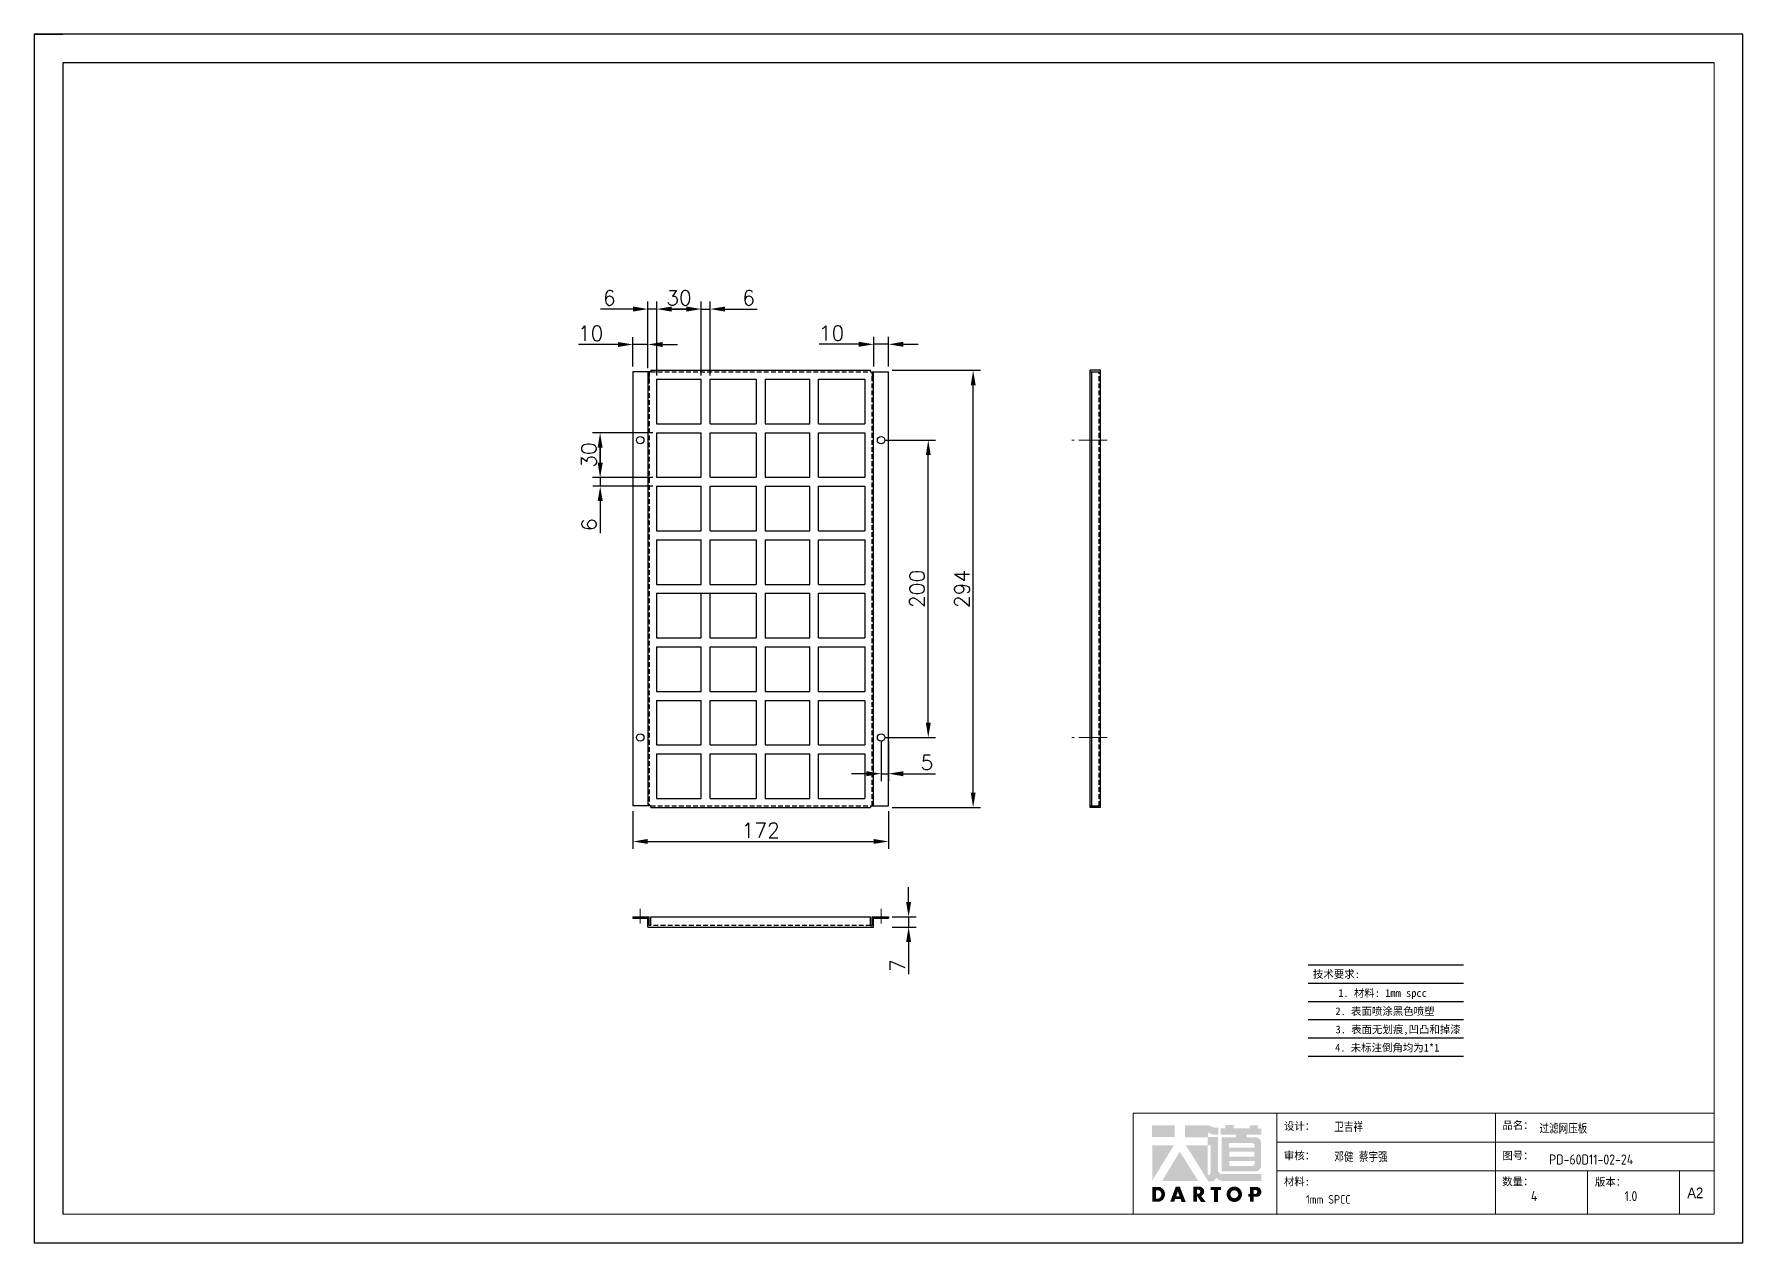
# Model space of a CAD drawing. Header units: millimetres. Extents: x -30327 to 34858, y 4015 to 75103.
# Drawn here: x 25005 to 26155, y 52753 to 53566 of the extents above; entities that cross this region are included whole.
import ezdxf
from ezdxf.enums import TextEntityAlignment as Align

# ---------------------------------------------------------------- set-up
doc = ezdxf.new("R2010")
doc.units = ezdxf.units.MM
doc.linetypes.add('CENTER2', pattern=[28.575, 19.05, -3.175, 3.175, -3.175])
doc.linetypes.add('HIDDEN2', pattern=[4.7625, 3.175, -1.5875])
for name, color, linetype, lineweight in [('A-TITLEBLOCK', 7, 'Continuous', 18), ('cen', 1, 'CENTER2', 9), ('dim', 2, 'Continuous', 9)]:
    doc.layers.add(name, color=color, linetype=linetype, lineweight=lineweight)
doc.layers.add('hidden', color=3, linetype='HIDDEN2')
doc.layers.add('print', color=30, linetype='Continuous')
doc.styles.add('GB', font='GBENOR.SHX', dxfattribs={"bigfont": 'gbcbig.shx'})
doc.styles.add('HZ', font='')
doc.styles.add('SLDTEXTSTYLE0', font='simfang.ttf', dxfattribs={"bigfont": 'bigfont'})
doc.styles.add('SLDTEXTSTYLE1', font='Gothic.ttf', dxfattribs={"width": 0.913})
doc.styles.get("Standard").update_dxf_attribs({"font": 'txt', "bigfont": 'gbcbig.shx'})
doc.styles.get('HZ').set_extended_font_data('SimSun')
doc.dimstyles.new('1-4', dxfattribs={"dimscale": 4, "dimtxt": 2.5, "dimasz": 2.5, "dimexe": 1.25, "dimexo": 0.625, "dimtad": 1, "dimdsep": 46, "dimtxsty": 'Standard', "dimcen": 2.5, "dimadec": 0, "dimazin": 0, "dimtfac": 1, "dimtmove": 0, "dimatfit": 3, "dimfxl": 0, "dimarcsym": 0})

msp = doc.modelspace()

# ---------------------------------------------------------------- texts
at = {"style": 'HZ'}
for s, height, p in [('技术要求:', 5.14897, (25881.441, 52933.393)), ('1. 材料: 1mm spcc                        ', 5.148968, (25954.5079, 52920.7101)), ('    2. 表面喷涂黑色喷塑  ', 5.148968, (25910.6007, 52908.4506)), ('3. 表面无划痕,凹凸和掉漆', 5.148968, (25922.9631, 52896.1912)), ('4. 未标注倒角均为1*1', 5.148968, (25915.6109, 52883.9317))]:
    msp.add_text(s, height=height, dxfattribs=at).set_placement(p, align=Align.MIDDLE_CENTER)

# ---------------------------------------------------------------- blocks, each defined once
blk = doc.blocks.new('*D1584')
at = {"layer": 'Defpoints', "color": 0}
for p in [(25408.1, 53045.5), (25580.1, 53045.5), (25580.1, 53022.6)]:
    blk.add_point(p, dxfattribs=at)
at = {"layer": 'dim', "color": 0, "lineweight": -2}
for p, q in [((25408.1, 53043), (25408.1, 53017.6)), ((25580.1, 53043), (25580.1, 53017.6)), ((25418.1, 53022.6), (25570.1, 53022.6))]:
    blk.add_line(p, q, dxfattribs=at)
at = {"layer": 'dim', "color": 0}
for points in [[(25418.1, 53024.3), (25418.1, 53021), (25408.1, 53022.6)], [(25570.1, 53024.3), (25570.1, 53021), (25580.1, 53022.6)]]:
    blk.add_solid(points, dxfattribs=at)
at = {"layer": 'dim', "color": 0, "insert": (25494.1, 53030.1), "char_height": 10, "attachment_point": 5}
blk.add_mtext('172', dxfattribs=at)
blk = doc.blocks.new('*D1585')
at = {"layer": 'Defpoints', "color": 0}
for p in [(25580.1, 52972), (25580.1, 52965), (25593.6, 52965)]:
    blk.add_point(p, dxfattribs=at)
at = {"layer": 'dim', "color": 0, "lineweight": -2}
for p, q in [((25593.6, 52982), (25593.6, 52992)), ((25582.6, 52972), (25598.6, 52972)), ((25582.6, 52965), (25598.6, 52965)), ((25593.6, 52972), (25593.6, 52965)), ((25593.6, 52955), (25593.6, 52933.4))]:
    blk.add_line(p, q, dxfattribs=at)
at = {"layer": 'dim', "color": 0}
for points in [[(25591.9, 52982), (25595.3, 52982), (25593.6, 52972)], [(25591.9, 52955), (25595.3, 52955), (25593.6, 52965)]]:
    blk.add_solid(points, dxfattribs=at)
at = {"layer": 'dim', "color": 0, "insert": (25586.1, 52939.2), "char_height": 10, "attachment_point": 5, "rotation": 90}
blk.add_mtext('7', dxfattribs=at)
blk = doc.blocks.new('*D1586')
at = {"layer": 'Defpoints', "color": 0}
for p in [(25580.1, 53339.5), (25637, 53339.5), (25580.1, 53045.5)]:
    blk.add_point(p, dxfattribs=at)
at = {"layer": 'dim', "color": 0, "lineweight": -2}
for p, q in [((25582.6, 53339.5), (25642, 53339.5)), ((25637, 53055.5), (25637, 53329.5)), ((25582.6, 53045.5), (25642, 53045.5))]:
    blk.add_line(p, q, dxfattribs=at)
at = {"layer": 'dim', "color": 0}
for points in [[(25635.4, 53329.5), (25638.7, 53329.5), (25637, 53339.5)], [(25635.4, 53055.5), (25638.7, 53055.5), (25637, 53045.5)]]:
    blk.add_solid(points, dxfattribs=at)
at = {"layer": 'dim', "color": 0, "insert": (25629.5, 53192.5), "char_height": 10, "attachment_point": 5, "rotation": 90}
blk.add_mtext('294', dxfattribs=at)
blk = doc.blocks.new('*D1587')
at = {"layer": 'Defpoints', "color": 0}
for p in [(25570.1, 53357), (25570.1, 53339.5), (25580.1, 53339.5)]:
    blk.add_point(p, dxfattribs=at)
at = {"layer": 'dim', "color": 0, "lineweight": -2}
for p, q in [((25560.1, 53357), (25533.4, 53357)), ((25570.1, 53342), (25570.1, 53362)), ((25580.1, 53357), (25570.1, 53357)), ((25580.1, 53342), (25580.1, 53362)), ((25590.1, 53357), (25600.1, 53357))]:
    blk.add_line(p, q, dxfattribs=at)
at = {"layer": 'dim', "color": 0}
for points in [[(25560.1, 53358.7), (25560.1, 53355.3), (25570.1, 53357)], [(25590.1, 53358.7), (25590.1, 53355.3), (25580.1, 53357)]]:
    blk.add_solid(points, dxfattribs=at)
at = {"layer": 'dim', "color": 0, "insert": (25541.7, 53364.5), "char_height": 10, "attachment_point": 5}
blk.add_mtext('10', dxfattribs=at)
blk = doc.blocks.new('*D1588')
at = {"layer": 'Defpoints', "color": 0}
for p in [(25418.1, 53356.9), (25408.1, 53339.5), (25418.1, 53339.5)]:
    blk.add_point(p, dxfattribs=at)
at = {"layer": 'dim', "color": 0, "lineweight": -2}
for p, q in [((25398.1, 53356.9), (25371.4, 53356.9)), ((25408.1, 53342), (25408.1, 53361.9)), ((25418.1, 53356.9), (25408.1, 53356.9)), ((25418.1, 53342), (25418.1, 53361.9)), ((25428.1, 53356.9), (25438.1, 53356.9))]:
    blk.add_line(p, q, dxfattribs=at)
at = {"layer": 'dim', "color": 0}
for points in [[(25398.1, 53358.5), (25398.1, 53355.2), (25408.1, 53356.9)], [(25428.1, 53358.5), (25428.1, 53355.2), (25418.1, 53356.9)]]:
    blk.add_solid(points, dxfattribs=at)
at = {"layer": 'dim', "color": 0, "insert": (25379.7, 53364.4), "char_height": 10, "attachment_point": 5}
blk.add_mtext('10', dxfattribs=at)
blk = doc.blocks.new('*D1589')
at = {"layer": 'Defpoints', "color": 0}
for p in [(25424.1, 53380.7), (25418.1, 53338.5), (25424.1, 53333.5)]:
    blk.add_point(p, dxfattribs=at)
at = {"layer": 'dim', "color": 0, "lineweight": -2}
for p, q in [((25408.1, 53380.7), (25386.4, 53380.7)), ((25418.1, 53341), (25418.1, 53385.7)), ((25424.1, 53380.7), (25418.1, 53380.7)), ((25424.1, 53336), (25424.1, 53385.7)), ((25434.1, 53380.7), (25444.1, 53380.7))]:
    blk.add_line(p, q, dxfattribs=at)
at = {"layer": 'dim', "color": 0}
for points in [[(25408.1, 53382.4), (25408.1, 53379), (25418.1, 53380.7)], [(25434.1, 53382.4), (25434.1, 53379), (25424.1, 53380.7)]]:
    blk.add_solid(points, dxfattribs=at)
at = {"layer": 'dim', "color": 0, "insert": (25392.2, 53388.2), "char_height": 10, "attachment_point": 5}
blk.add_mtext('6', dxfattribs=at)
blk = doc.blocks.new('*D1590')
at = {"layer": 'Defpoints', "color": 0}
for p in [(25454.1, 53380.7), (25424.1, 53333.5), (25454.1, 53333.5)]:
    blk.add_point(p, dxfattribs=at)
at = {"layer": 'dim', "color": 0, "lineweight": -2}
for p, q in [((25424.1, 53336), (25424.1, 53385.7)), ((25434.1, 53380.7), (25444.1, 53380.7)), ((25454.1, 53336), (25454.1, 53385.7))]:
    blk.add_line(p, q, dxfattribs=at)
at = {"layer": 'dim', "color": 0}
for points in [[(25434.1, 53382.4), (25434.1, 53379), (25424.1, 53380.7)], [(25444.1, 53382.4), (25444.1, 53379), (25454.1, 53380.7)]]:
    blk.add_solid(points, dxfattribs=at)
at = {"layer": 'dim', "color": 0, "insert": (25439.1, 53388.2), "char_height": 10, "attachment_point": 5}
blk.add_mtext('30', dxfattribs=at)
blk = doc.blocks.new('*D1591')
at = {"layer": 'Defpoints', "color": 0}
for p in [(25460.1, 53380.7), (25454.1, 53333.5), (25460.1, 53333.5)]:
    blk.add_point(p, dxfattribs=at)
at = {"layer": 'dim', "color": 0, "lineweight": -2}
for p, q in [((25444.1, 53380.7), (25434.1, 53380.7)), ((25454.1, 53336), (25454.1, 53385.7)), ((25454.1, 53380.7), (25460.1, 53380.7)), ((25460.1, 53336), (25460.1, 53385.7)), ((25470.1, 53380.7), (25491.7, 53380.7))]:
    blk.add_line(p, q, dxfattribs=at)
at = {"layer": 'dim', "color": 0}
for points in [[(25444.1, 53382.4), (25444.1, 53379), (25454.1, 53380.7)], [(25470.1, 53382.4), (25470.1, 53379), (25460.1, 53380.7)]]:
    blk.add_solid(points, dxfattribs=at)
at = {"layer": 'dim', "color": 0, "insert": (25485.9, 53388.2), "char_height": 10, "attachment_point": 5}
blk.add_mtext('6', dxfattribs=at)
blk = doc.blocks.new('*D1592')
at = {"layer": 'Defpoints', "color": 0}
for p in [(25424.1, 53297.5), (25386, 53267.5), (25424.1, 53267.5)]:
    blk.add_point(p, dxfattribs=at)
at = {"layer": 'dim', "color": 0, "lineweight": -2}
for p, q in [((25421.6, 53297.5), (25381, 53297.5)), ((25386, 53287.5), (25386, 53277.5)), ((25421.6, 53267.5), (25381, 53267.5))]:
    blk.add_line(p, q, dxfattribs=at)
at = {"layer": 'dim', "color": 0}
for points in [[(25384.4, 53287.5), (25387.7, 53287.5), (25386, 53297.5)], [(25384.4, 53277.5), (25387.7, 53277.5), (25386, 53267.5)]]:
    blk.add_solid(points, dxfattribs=at)
at = {"layer": 'dim', "color": 0, "insert": (25378.5, 53282.5), "char_height": 10, "attachment_point": 5, "rotation": 90}
blk.add_mtext('30', dxfattribs=at)
blk = doc.blocks.new('*D1593')
at = {"layer": 'Defpoints', "color": 0}
for p in [(25386.1, 53261.5), (25424.1, 53267.5), (25424.1, 53261.5)]:
    blk.add_point(p, dxfattribs=at)
at = {"layer": 'dim', "color": 0, "lineweight": -2}
for p, q in [((25386.1, 53277.5), (25386.1, 53287.5)), ((25421.6, 53267.5), (25381.1, 53267.5)), ((25421.6, 53261.5), (25381.1, 53261.5)), ((25386.1, 53267.5), (25386.1, 53261.5)), ((25386.1, 53251.5), (25386.1, 53229.9))]:
    blk.add_line(p, q, dxfattribs=at)
at = {"layer": 'dim', "color": 0}
for points in [[(25384.4, 53277.5), (25387.8, 53277.5), (25386.1, 53267.5)], [(25384.4, 53251.5), (25387.8, 53251.5), (25386.1, 53261.5)]]:
    blk.add_solid(points, dxfattribs=at)
at = {"layer": 'dim', "color": 0, "insert": (25378.6, 53235.7), "char_height": 10, "attachment_point": 5, "rotation": 90}
blk.add_mtext('6', dxfattribs=at)
blk = doc.blocks.new('*D1594')
at = {"layer": 'Defpoints', "color": 0}
for p in [(25575.1, 53292.5), (25606.8, 53292.5), (25575.1, 53092.5)]:
    blk.add_point(p, dxfattribs=at)
at = {"layer": 'dim', "color": 0, "lineweight": -2}
for p, q in [((25577.6, 53292.5), (25611.8, 53292.5)), ((25606.8, 53102.5), (25606.8, 53282.5)), ((25577.6, 53092.5), (25611.8, 53092.5))]:
    blk.add_line(p, q, dxfattribs=at)
at = {"layer": 'dim', "color": 0}
for points in [[(25605.2, 53282.5), (25608.5, 53282.5), (25606.8, 53292.5)], [(25605.2, 53102.5), (25608.5, 53102.5), (25606.8, 53092.5)]]:
    blk.add_solid(points, dxfattribs=at)
at = {"layer": 'dim', "color": 0, "insert": (25599.3, 53192.5), "char_height": 10, "attachment_point": 5, "rotation": 90}
blk.add_mtext('200', dxfattribs=at)
blk = doc.blocks.new('*D1595')
at = {"layer": 'Defpoints', "color": 0}
for p in [(25575.1, 53092.5), (25580.1, 53092.5), (25580.1, 53068.2)]:
    blk.add_point(p, dxfattribs=at)
at = {"layer": 'dim', "color": 0, "lineweight": -2}
for p, q in [((25575.1, 53090), (25575.1, 53063.2)), ((25580.1, 53090), (25580.1, 53063.2)), ((25565.1, 53068.2), (25555.1, 53068.2)), ((25575.1, 53068.2), (25580.1, 53068.2)), ((25590.1, 53068.2), (25611.7, 53068.2))]:
    blk.add_line(p, q, dxfattribs=at)
at = {"layer": 'dim', "color": 0}
for points in [[(25565.1, 53069.9), (25565.1, 53066.5), (25575.1, 53068.2)], [(25590.1, 53069.9), (25590.1, 53066.5), (25580.1, 53068.2)]]:
    blk.add_solid(points, dxfattribs=at)
at = {"layer": 'dim', "color": 0, "insert": (25605.9, 53075.7), "char_height": 10, "attachment_point": 5}
blk.add_mtext('5', dxfattribs=at)
blk = doc.blocks.new('Dartop Logo')
at = {"true_color": 0xc40018}
h = blk.add_hatch(color=12, dxfattribs=at)
h.set_gradient(color1=(196, 0, 24), color2=(196, 0, 24), tint=1)
h.paths.add_polyline_path([(30.39, -3.87), (33.08, -5.04), (35.99, -5.04), (35.99, -1.19), (33.59, -1.19), (30.46, 0.05), (17.94, 0.05), (17.94, -6.46), (30.12, -6.46), (30.12, -6.59), (30.12, -10.75), (18.31, -10.75), (30.46, -30.31), (32.87, -30.31, 0.279375), (34.63, -28.6), (34.63, -28.51), (34.84, -28.51, 0.143145), (38.15, -30.2), (59.27, -30.2), (59.27, -26.49), (38.06, -26.49, -0.414214), (35.75, -24.18), (35.75, -6.26), (30.39, -6.26)])
h.paths.add_polyline_path([(30.25, -10.84), (31.8, -10.84), (31.8, -26.02, -0.088936), (30.9, -26.94), (30.24, -26.94)], flags=16)
h = blk.add_hatch(color=12, dxfattribs=at)
h.set_gradient(color1=(196, 0, 24), color2=(196, 0, 24), tint=1)
h.paths.add_polyline_path([(59.24, -1.73), (57.36, -1.73), (57.36, 0.06), (53.06, 0.06), (53.06, -1.64), (44.29, -1.64), (44.29, 0.15), (39.7, 0.15), (39.7, -1.67), (37.16, -1.67), (37.16, -4.97), (45.54, -4.97), (45.54, -6.42), (37.73, -6.42), (37.73, -24.88), (56.26, -24.88, 0.414214), (59.15, -21.99), (59.15, -9.35, 0.414214), (56.26, -6.46), (51.36, -6.46), (51.36, -5.03), (59.24, -5.03)])
h.paths.add_polyline_path([(54.21, -9.59, -0.414214), (55.66, -11.04), (55.66, -12.1), (41.79, -12.1), (41.79, -9.59)], flags=16)
h.paths.add_polyline_path([(55.57, -14.33), (55.57, -17.01), (41.88, -17.01), (41.88, -14.33)], flags=16)
h.paths.add_polyline_path([(55.75, -19.43), (55.75, -20.57, -0.414214), (54.3, -22.02), (41.88, -22.02), (41.88, -19.43)], flags=16)
h = blk.add_hatch(color=12, dxfattribs=at)
h.set_gradient(color1=(196, 0, 24), color2=(196, 0, 24), tint=1)
h.paths.add_polyline_path([(12.18, 0), (0, 0), (0, -6.37), (12.18, -6.37)])
h = blk.add_hatch(color=12, dxfattribs=at)
h.set_gradient(color1=(196, 0, 24), color2=(196, 0, 24), tint=1)
h.paths.add_polyline_path([(11.79, -10.83), (0.03, -10.83), (0.03, -30.03)])
h = blk.add_hatch(color=12, dxfattribs=at)
h.set_gradient(color1=(196, 0, 24), color2=(196, 0, 24), tint=1)
h.paths.add_polyline_path([(15.05, -14.31), (5.44, -30.15), (25.01, -30.15)])
at = {"true_color": 0x646464}
h = blk.add_hatch(color=251, dxfattribs=at)
h.set_gradient(color1=(100, 100, 100), color2=(100, 100, 100), tint=1)
h.paths.add_polyline_path([(4.15, -33.43), (0.11, -33.43), (0.11, -41.5), (3.51, -41.5, 0.793016)])
h.paths.add_polyline_path([(3.57, -39.73), (2.16, -39.73), (2.16, -35.19), (3.42, -35.19, -0.671361)], flags=16)
h = blk.add_hatch(color=251, dxfattribs=at)
h.set_gradient(color1=(100, 100, 100), color2=(100, 100, 100), tint=1)
h.paths.add_polyline_path([(15.08, -33.36), (12.78, -33.36), (9.82, -41.51), (12, -41.51), (12.51, -40.06), (15.46, -40.06), (15.99, -41.52), (18.19, -41.52)])
h.paths.add_polyline_path([(14.9, -38.51), (13.07, -38.51), (13.97, -35.95)], flags=16)
h = blk.add_hatch(color=251, dxfattribs=at)
h.set_gradient(color1=(100, 100, 100), color2=(100, 100, 100), tint=1)
h.paths.add_polyline_path([(26.27, -33.36), (22.3, -33.36), (22.3, -41.51), (24.4, -41.51), (24.4, -38.28), (26.55, -41.54), (29.09, -41.54), (26.61, -38.3, 0.744055)])
h.paths.add_polyline_path([(24.38, -37.08), (24.38, -34.94), (25.32, -34.94, -0.796809), (25.3, -37.08)], flags=16)
h = blk.add_hatch(color=251, dxfattribs=at)
h.set_gradient(color1=(100, 100, 100), color2=(100, 100, 100), tint=1)
h.paths.add_polyline_path([(37.44, -33.4), (31.88, -33.4), (31.88, -35.16), (33.61, -35.16), (33.61, -41.52), (35.69, -41.52), (35.69, -35.16), (37.44, -35.16)])
h = blk.add_hatch(color=251, dxfattribs=at)
h.set_gradient(color1=(100, 100, 100), color2=(100, 100, 100), tint=1)
h.paths.add_polyline_path([(40.46, -37.41, 1), (48.83, -37.41, 1)])
h.paths.add_polyline_path([(46.8, -37.41, -1), (42.5, -37.41, -1)], flags=16)
h = blk.add_hatch(color=251, dxfattribs=at)
h.set_gradient(color1=(100, 100, 100), color2=(100, 100, 100), tint=1)
h.paths.add_polyline_path([(56.85, -33.38), (56.73, -33.38), (53.19, -33.38), (53.19, -37.19), (52.26, -37.19), (52.26, -38.73), (53.18, -38.73), (53.18, -41.5), (55.24, -41.5), (55.24, -38.72), (57.51, -38.72, 0.812304)])
h.paths.add_polyline_path([(55.21, -37.18), (55.21, -35.05), (56.39, -35.05, -0.778213), (56.27, -37.18)], flags=16)
blk = doc.blocks.new('DT-A2-TITLE')
for p, q in [((594, 420), (0, 420)), ((0, 420), (0, 420)), ((0, 420), (0, 0)), ((0, 420), (10, 420)), ((594, 0), (594, 420)), ((10, 410), (10, 10)), ((584, 410), (10, 410))]:
    blk.add_line(p, q)
at = {"layer": 'A-TITLEBLOCK', "color": 7}
for p, q in [((584, 410), (584, 10)), ((594, 0), (594, 297)), ((382, 10), (382, 45)), ((584, 45), (382, 45)), ((432, 45), (432, 10)), ((508, 45), (508, 10)), ((584, 35), (432, 35)), ((432, 25), (584.08, 25)), ((540, 10), (540, 25)), ((572, 10), (572, 25)), ((10, 10), (584, 10)), ((0, 0), (594, 0))]:
    blk.add_line(p, q, dxfattribs=at)
at = {"layer": 'A-TITLEBLOCK', "xscale": 0.6400000000000001, "yscale": 0.6400000000000001, "zscale": 0.6400000000000001}
blk.add_blockref('Dartop Logo', (388.65, 40.81), dxfattribs=at)
at = {"style": 'GB'}
for tag, p, height in [('#设计', (451.96, 38.52), 3.5), ('#品名', (523.32, 37.95), 3.5), ('#审核', (451.99, 28.1), 3.5), ('#图号', (526.67, 27.2), 3.5), ('#数量', (520.33, 14.51), 3.5), ('#版本', (552.92, 14.47), 3.5), ('#材料说明', (442.15, 13.59), 3)]:
    blk.add_attdef(tag, p, '', height=height, dxfattribs=at)
at = {"layer": 'A-TITLEBLOCK', "color": 7, "attachment_point": 1}
for s, insert, char_height, style in [('设计：', (434.47, 41.87), 2.646, 'SLDTEXTSTYLE0'), ('品名：', (510.43, 42.19), 2.646, 'SLDTEXTSTYLE0'), ('审核：', (434.47, 31.64), 2.646, 'SLDTEXTSTYLE0'), ('图号：', (510.4, 31.66), 2.646, 'SLDTEXTSTYLE0'), ('材料:', (434.47, 22.62), 2.646, 'SLDTEXTSTYLE0'), ('数量：', (510.35, 22.64), 2.646, 'SLDTEXTSTYLE0'), ('版本：', (542.59, 22.48), 2.646, 'SLDTEXTSTYLE0'), ('A2', (574.7, 19.21), 3.704, 'SLDTEXTSTYLE1')]:
    blk.add_mtext(s, dxfattribs=dict(at, insert=insert, char_height=char_height, style=style))

# ---------------------------------------------------------------- dimensions: what is measured, and where the dimension line sits
at = {"layer": 'dim'}
for base, p1, p2, picture, middle in [((25424.0561, 53380.7077), (25418.0561, 53338.5287), (25424.0561, 53333.5287), '*D1589', (25392.2228, 53380.7077)), ((25418.0561, 53356.8716), (25408.0561, 53339.5287), (25418.0561, 53339.5287), '*D1588', (25379.7228, 53356.8716))]:
    dim = msp.add_linear_dim(base=base, p1=p1, p2=p2, dimstyle='1-4', dxfattribs=at)
    dim.commit()
    dim.dimension.update_dxf_attribs({"geometry": picture, "text_midpoint": middle, "dimtype": 160})
for base, p1, p2, picture, middle in [((25454.0561, 53380.7077), (25424.0561, 53333.5287), (25454.0561, 53333.5287), '*D1590', (25439.0561, 53388.2077)), ((25460.0561, 53380.7077), (25454.0561, 53333.5287), (25460.0561, 53333.5287), '*D1591', (25485.8894, 53388.2077)), ((25570.0561, 53356.9978), (25580.0561, 53339.5287), (25570.0561, 53339.5287), '*D1587', (25541.7228, 53364.4978)), ((25580.0561, 53068.209), (25575.0561, 53092.5287), (25580.0561, 53092.5287), '*D1595', (25605.8894, 53075.709)), ((25580.0561, 53022.6241), (25408.0561, 53045.5287), (25580.0561, 53045.5287), '*D1584', (25494.0561, 53030.1241))]:
    dim = msp.add_linear_dim(base=base, p1=p1, p2=p2, dimstyle='1-4', dxfattribs=at)
    dim.commit()
    dim.dimension.update_dxf_attribs({"geometry": picture, "text_midpoint": middle})
for base, p1, p2, angle, picture, middle in [((25637.039, 53339.5287), (25580.0561, 53045.5287), (25580.0561, 53339.5287), 90, '*D1586', (25637.039, 53192.5287)), ((25593.5961, 52965.0479), (25580.0561, 52972.0479), (25580.0561, 52965.0479), 270, '*D1585', (25593.5961, 52939.2145))]:
    dim = msp.add_linear_dim(base=base, p1=p1, p2=p2, angle=angle, dimstyle='1-4', dxfattribs=at)
    dim.commit()
    dim.dimension.update_dxf_attribs({"geometry": picture, "text_midpoint": middle, "dimtype": 160})
for base, p1, p2, picture, middle in [((25386.0382, 53267.5287), (25424.0561, 53297.5287), (25424.0561, 53267.5287), '*D1592', (25378.5382, 53282.5287)), ((25386.0927, 53261.5287), (25424.0561, 53267.5287), (25424.0561, 53261.5287), '*D1593', (25378.5927, 53235.6954)), ((25606.8244, 53292.5287), (25575.0561, 53092.5287), (25575.0561, 53292.5287), '*D1594', (25599.3244, 53192.5287))]:
    dim = msp.add_linear_dim(base=base, p1=p1, p2=p2, angle=90, dimstyle='1-4', dxfattribs=at)
    dim.commit()
    dim.dimension.update_dxf_attribs({"geometry": picture, "text_midpoint": middle})

# ---------------------------------------------------------------- linework, layer by layer
for p, q in [((25408.0561, 53338.5287), (25408.0561, 53046.5287)), ((25420.0561, 53338.5287), (25408.0561, 53338.5287)), ((25418.0561, 53338.5287), (25418.0561, 53046.5287)), ((25420.0561, 53339.5287), (25420.0561, 53338.5287)), ((25420.0561, 53339.5287), (25568.0561, 53339.5287)), ((25424.0561, 53333.5287), (25424.0561, 53303.5287)), ((25424.0561, 53333.5287), (25454.0561, 53333.5287)), ((25454.0561, 53303.5287), (25454.0561, 53333.5287)), ((25460.0561, 53333.5287), (25491.0561, 53333.5287)), ((25460.0561, 53303.5287), (25460.0561, 53333.5287)), ((25491.0561, 53333.5287), (25491.0561, 53303.5287)), ((25497.0561, 53333.5287), (25497.0561, 53303.5287)), ((25497.0561, 53333.5287), (25527.0561, 53333.5287)), ((25527.0561, 53303.5287), (25527.0561, 53333.5287)), ((25533.0561, 53333.5287), (25564.0561, 53333.5287)), ((25533.0561, 53303.5287), (25533.0561, 53333.5287)), ((25564.0561, 53333.5287), (25564.0561, 53303.5287)), ((25568.0561, 53338.5287), (25568.0561, 53339.5287)), ((25568.0561, 53338.5287), (25580.0561, 53338.5287)), ((25568.0561, 53338.5287), (25570.0561, 53338.5287)), ((25570.0561, 53046.5287), (25570.0561, 53338.5287)), ((25580.0561, 53046.5287), (25580.0561, 53338.5287)), ((25722.7804, 53339.5287), (25715.7804, 53339.5287)), ((25715.7804, 53338.5287), (25715.7804, 53339.5287)), ((25715.7804, 53046.5287), (25715.7804, 53338.5287)), ((25715.7804, 53338.5287), (25721.7804, 53338.5287)), ((25716.7804, 53046.5287), (25716.7804, 53338.5287)), ((25722.7804, 53045.5287), (25722.7804, 53339.5287)), ((25424.0561, 53303.5287), (25454.0561, 53303.5287)), ((25424.0561, 53297.5287), (25424.0561, 53267.5287)), ((25424.0561, 53297.5287), (25454.0561, 53297.5287)), ((25454.0561, 53267.5287), (25454.0561, 53297.5287)), ((25460.0561, 53303.5287), (25491.0561, 53303.5287)), ((25460.0561, 53267.5287), (25460.0561, 53297.5287)), ((25460.0561, 53297.5287), (25491.0561, 53297.5287)), ((25491.0561, 53297.5287), (25491.0561, 53267.5287)), ((25497.0561, 53303.5287), (25527.0561, 53303.5287)), ((25497.0561, 53297.5287), (25497.0561, 53267.5287)), ((25497.0561, 53297.5287), (25527.0561, 53297.5287)), ((25527.0561, 53267.5287), (25527.0561, 53297.5287)), ((25533.0561, 53303.5287), (25564.0561, 53303.5287)), ((25533.0561, 53267.5287), (25533.0561, 53297.5287)), ((25533.0561, 53297.5287), (25564.0561, 53297.5287)), ((25564.0561, 53297.5287), (25564.0561, 53267.5287)), ((25424.0561, 53267.5287), (25454.0561, 53267.5287)), ((25424.0561, 53261.5287), (25424.0561, 53231.5287)), ((25424.0561, 53261.5287), (25454.0561, 53261.5287)), ((25454.0561, 53231.5287), (25454.0561, 53261.5287)), ((25460.0561, 53267.5287), (25491.0561, 53267.5287)), ((25460.0561, 53261.5287), (25491.0561, 53261.5287)), ((25460.0561, 53231.5287), (25460.0561, 53261.5287)), ((25491.0561, 53261.5287), (25491.0561, 53231.5287)), ((25497.0561, 53267.5287), (25527.0561, 53267.5287)), ((25497.0561, 53261.5287), (25497.0561, 53231.5287)), ((25497.0561, 53261.5287), (25527.0561, 53261.5287)), ((25527.0561, 53231.5287), (25527.0561, 53261.5287)), ((25533.0561, 53267.5287), (25564.0561, 53267.5287)), ((25533.0561, 53261.5287), (25564.0561, 53261.5287)), ((25533.0561, 53231.5287), (25533.0561, 53261.5287)), ((25564.0561, 53261.5287), (25564.0561, 53231.5287)), ((25424.0561, 53231.5287), (25454.0561, 53231.5287)), ((25460.0561, 53231.5287), (25491.0561, 53231.5287)), ((25497.0561, 53231.5287), (25527.0561, 53231.5287)), ((25533.0561, 53231.5287), (25564.0561, 53231.5287)), ((25424.0561, 53225.5287), (25424.0561, 53195.5287)), ((25424.0561, 53225.5287), (25454.0561, 53225.5287)), ((25454.0561, 53195.5287), (25454.0561, 53225.5287)), ((25460.0561, 53195.5287), (25460.0561, 53225.5287)), ((25460.0561, 53225.5287), (25491.0561, 53225.5287)), ((25491.0561, 53225.5287), (25491.0561, 53195.5287)), ((25497.0561, 53225.5287), (25497.0561, 53195.5287)), ((25497.0561, 53225.5287), (25527.0561, 53225.5287)), ((25527.0561, 53195.5287), (25527.0561, 53225.5287)), ((25533.0561, 53195.5287), (25533.0561, 53225.5287)), ((25533.0561, 53225.5287), (25564.0561, 53225.5287)), ((25564.0561, 53225.5287), (25564.0561, 53195.5287)), ((25424.0561, 53195.5287), (25454.0561, 53195.5287)), ((25460.0561, 53195.5287), (25491.0561, 53195.5287)), ((25497.0561, 53195.5287), (25527.0561, 53195.5287)), ((25533.0561, 53195.5287), (25564.0561, 53195.5287)), ((25424.0561, 53189.5287), (25491.0561, 53189.5287)), ((25424.0561, 53189.5287), (25424.0561, 53159.5287)), ((25424.0561, 53189.5287), (25454.0561, 53189.5287)), ((25454.0561, 53159.5287), (25454.0561, 53189.5287)), ((25460.0561, 53189.5287), (25491.0561, 53189.5287)), ((25460.0561, 53159.5287), (25460.0561, 53189.5287)), ((25491.0561, 53189.5287), (25491.0561, 53159.5287)), ((25497.0561, 53189.5287), (25497.0561, 53159.5287)), ((25497.0561, 53189.5287), (25527.0561, 53189.5287)), ((25527.0561, 53159.5287), (25527.0561, 53189.5287)), ((25533.0561, 53189.5287), (25564.0561, 53189.5287)), ((25533.0561, 53159.5287), (25533.0561, 53189.5287)), ((25564.0561, 53189.5287), (25564.0561, 53159.5287)), ((25424.0561, 53159.5287), (25454.0561, 53159.5287)), ((25460.0561, 53159.5287), (25491.0561, 53159.5287)), ((25497.0561, 53159.5287), (25527.0561, 53159.5287)), ((25533.0561, 53159.5287), (25564.0561, 53159.5287)), ((25424.0561, 53153.5287), (25424.0561, 53123.5287)), ((25424.0561, 53153.5287), (25454.0561, 53153.5287)), ((25454.0561, 53123.5287), (25454.0561, 53153.5287)), ((25460.0561, 53123.5287), (25460.0561, 53153.5287)), ((25460.0561, 53153.5287), (25491.0561, 53153.5287)), ((25491.0561, 53153.5287), (25491.0561, 53123.5287)), ((25497.0561, 53153.5287), (25497.0561, 53123.5287)), ((25497.0561, 53153.5287), (25527.0561, 53153.5287)), ((25527.0561, 53123.5287), (25527.0561, 53153.5287)), ((25533.0561, 53123.5287), (25533.0561, 53153.5287)), ((25533.0561, 53153.5287), (25564.0561, 53153.5287)), ((25564.0561, 53153.5287), (25564.0561, 53123.5287)), ((25424.0561, 53123.5287), (25454.0561, 53123.5287)), ((25460.0561, 53123.5287), (25491.0561, 53123.5287)), ((25497.0561, 53123.5287), (25527.0561, 53123.5287)), ((25533.0561, 53123.5287), (25564.0561, 53123.5287)), ((25424.0561, 53117.5287), (25424.0561, 53087.5287)), ((25424.0561, 53117.5287), (25454.0561, 53117.5287)), ((25454.0561, 53087.5287), (25454.0561, 53117.5287)), ((25460.0561, 53117.5287), (25491.0561, 53117.5287)), ((25460.0561, 53087.5287), (25460.0561, 53117.5287)), ((25491.0561, 53117.5287), (25491.0561, 53087.5287)), ((25497.0561, 53117.5287), (25497.0561, 53087.5287)), ((25497.0561, 53117.5287), (25527.0561, 53117.5287)), ((25527.0561, 53087.5287), (25527.0561, 53117.5287)), ((25533.0561, 53117.5287), (25564.0561, 53117.5287)), ((25533.0561, 53087.5287), (25533.0561, 53117.5287)), ((25564.0561, 53117.5287), (25564.0561, 53087.5287)), ((25424.0561, 53087.5287), (25454.0561, 53087.5287)), ((25424.0561, 53081.5287), (25424.0561, 53051.5287)), ((25424.0561, 53081.5287), (25454.0561, 53081.5287)), ((25454.0561, 53051.5287), (25454.0561, 53081.5287)), ((25460.0561, 53087.5287), (25491.0561, 53087.5287)), ((25460.0561, 53051.5287), (25460.0561, 53081.5287)), ((25460.0561, 53081.5287), (25491.0561, 53081.5287)), ((25491.0561, 53081.5287), (25491.0561, 53051.5287)), ((25497.0561, 53087.5287), (25527.0561, 53087.5287)), ((25497.0561, 53081.5287), (25497.0561, 53051.5287)), ((25497.0561, 53081.5287), (25527.0561, 53081.5287)), ((25527.0561, 53051.5287), (25527.0561, 53081.5287)), ((25533.0561, 53087.5287), (25564.0561, 53087.5287)), ((25533.0561, 53051.5287), (25533.0561, 53081.5287)), ((25533.0561, 53081.5287), (25564.0561, 53081.5287)), ((25564.0561, 53081.5287), (25564.0561, 53051.5287)), ((25420.0561, 53046.5287), (25408.0561, 53046.5287)), ((25420.0561, 53045.5287), (25420.0561, 53046.5287)), ((25420.0561, 53045.5287), (25420.0561, 53046.5287)), ((25420.0561, 53045.5287), (25568.0561, 53045.5287)), ((25424.0561, 53051.5287), (25454.0561, 53051.5287)), ((25460.0561, 53051.5287), (25491.0561, 53051.5287)), ((25497.0561, 53051.5287), (25527.0561, 53051.5287)), ((25533.0561, 53051.5287), (25564.0561, 53051.5287)), ((25568.0561, 53046.5287), (25580.0561, 53046.5287)), ((25568.0561, 53046.5287), (25568.0561, 53045.5287)), ((25715.7804, 53045.5287), (25715.7804, 53046.5287)), ((25715.7804, 53046.5287), (25721.7804, 53046.5287)), ((25722.7804, 53045.5287), (25715.7804, 53045.5287)), ((25408.0561, 52972.0479), (25409.0561, 52972.0479)), ((25408.0561, 52972.0479), (25408.0561, 52971.0479)), ((25408.0561, 52971.0479), (25418.0561, 52971.0479)), ((25409.0561, 52972.0479), (25419.0561, 52972.0479)), ((25418.0561, 52965.0479), (25418.0561, 52971.0479)), ((25418.0561, 52965.0479), (25570.0561, 52965.0479)), ((25419.0561, 52966.0479), (25419.0561, 52972.0479)), ((25420.0561, 52966.0479), (25419.0561, 52966.0479)), ((25420.0561, 52972.0479), (25568.0561, 52972.0479)), ((25420.0561, 52966.0479), (25420.0561, 52972.0479)), ((25568.0561, 52966.0479), (25568.0561, 52972.0479)), ((25568.0561, 52966.0479), (25569.0561, 52966.0479)), ((25569.0561, 52972.0479), (25579.0561, 52972.0479)), ((25569.0561, 52966.0479), (25569.0561, 52972.0479)), ((25570.0561, 52965.0479), (25570.0561, 52972.0479)), ((25570.0561, 52971.0479), (25580.0561, 52971.0479)), ((25570.0561, 52965.0479), (25570.0561, 52966.0479)), ((25579.0561, 52972.0479), (25580.0561, 52972.0479)), ((25580.0561, 52972.0479), (25580.0561, 52971.0479))]:
    msp.add_line(p, q)
for centre in [(25413.0561, 53292.5287), (25575.0561, 53292.5287), (25413.0561, 53092.5287), (25575.0561, 53092.5287)]:
    msp.add_circle(centre, 2.5)
at = {"layer": 'cen'}
for p, q in [((25727.1047, 53292.5287), (25703.5168, 53292.5287)), ((25727.1047, 53092.5287), (25703.5168, 53092.5287)), ((25413.0561, 52967.4873), (25413.0561, 52977.3275)), ((25575.0561, 52967.4873), (25575.0561, 52977.3275))]:
    msp.add_line(p, q, dxfattribs=at)
at = {"layer": 'Defpoints'}
for p, q in [((25862.4783, 52939.5802), (25966.8941, 52939.5802)), ((25862.4783, 52927.3208), (25966.8941, 52927.3208)), ((25862.4783, 52927.3208), (25966.8941, 52927.3208)), ((25862.4783, 52915.0613), (25966.8941, 52915.0613)), ((25862.4783, 52902.8019), (25966.8941, 52902.8019)), ((25862.4783, 52890.5424), (25966.8941, 52890.5424)), ((25862.4783, 52878.283), (25966.8941, 52878.283))]:
    msp.add_line(p, q, dxfattribs=at)
at = {"layer": 'hidden'}
for p, q in [((25419.0561, 53338.5287), (25419.0561, 53046.5287)), ((25419.0561, 53333.5287), (25419.0561, 53338.5287)), ((25420.0561, 53338.5287), (25568.0561, 53338.5287)), ((25569.0561, 53046.5287), (25569.0561, 53338.5287)), ((25569.0561, 53338.5287), (25569.0561, 53333.5287)), ((25721.7804, 53046.5287), (25721.7804, 53338.5287)), ((25420.0561, 53046.5287), (25568.0561, 53046.5287)), ((25568.0561, 52966.0479), (25420.0561, 52966.0479))]:
    msp.add_line(p, q, dxfattribs=at)
at = {"layer": 'print'}
msp.add_lwpolyline([(25005.2638, 52752.7093), (26154.8676, 52752.7093), (26154.8676, 53565.5605), (25005.2638, 53565.5605)], close=True, dxfattribs=at)

# ---------------------------------------------------------------- block references
at = {"xscale": 1.93536, "yscale": 1.93536, "zscale": 1.93536}
msp.add_blockref('DT-A2-TITLE', (25005.2638, 52752.7093), dxfattribs=at).add_auto_attribs({'#设计': '卫吉祥', '#审核': '邓健 蔡宇强', '#材料说明': '1mm SPCC', '#品名': '过滤网压板', '#图号': 'PD-60D11-02-24', '#数量': '4', '#版本': '1.0'})

msp.set_redraw_order([(e.dxf.handle, doc.entitydb.next_handle()) for e in msp.query("TEXT MTEXT ATTDEF DIMENSION ARC_DIMENSION")])  # texts and dimensions are drawn at this point

doc.saveas('drawing.dxf')
